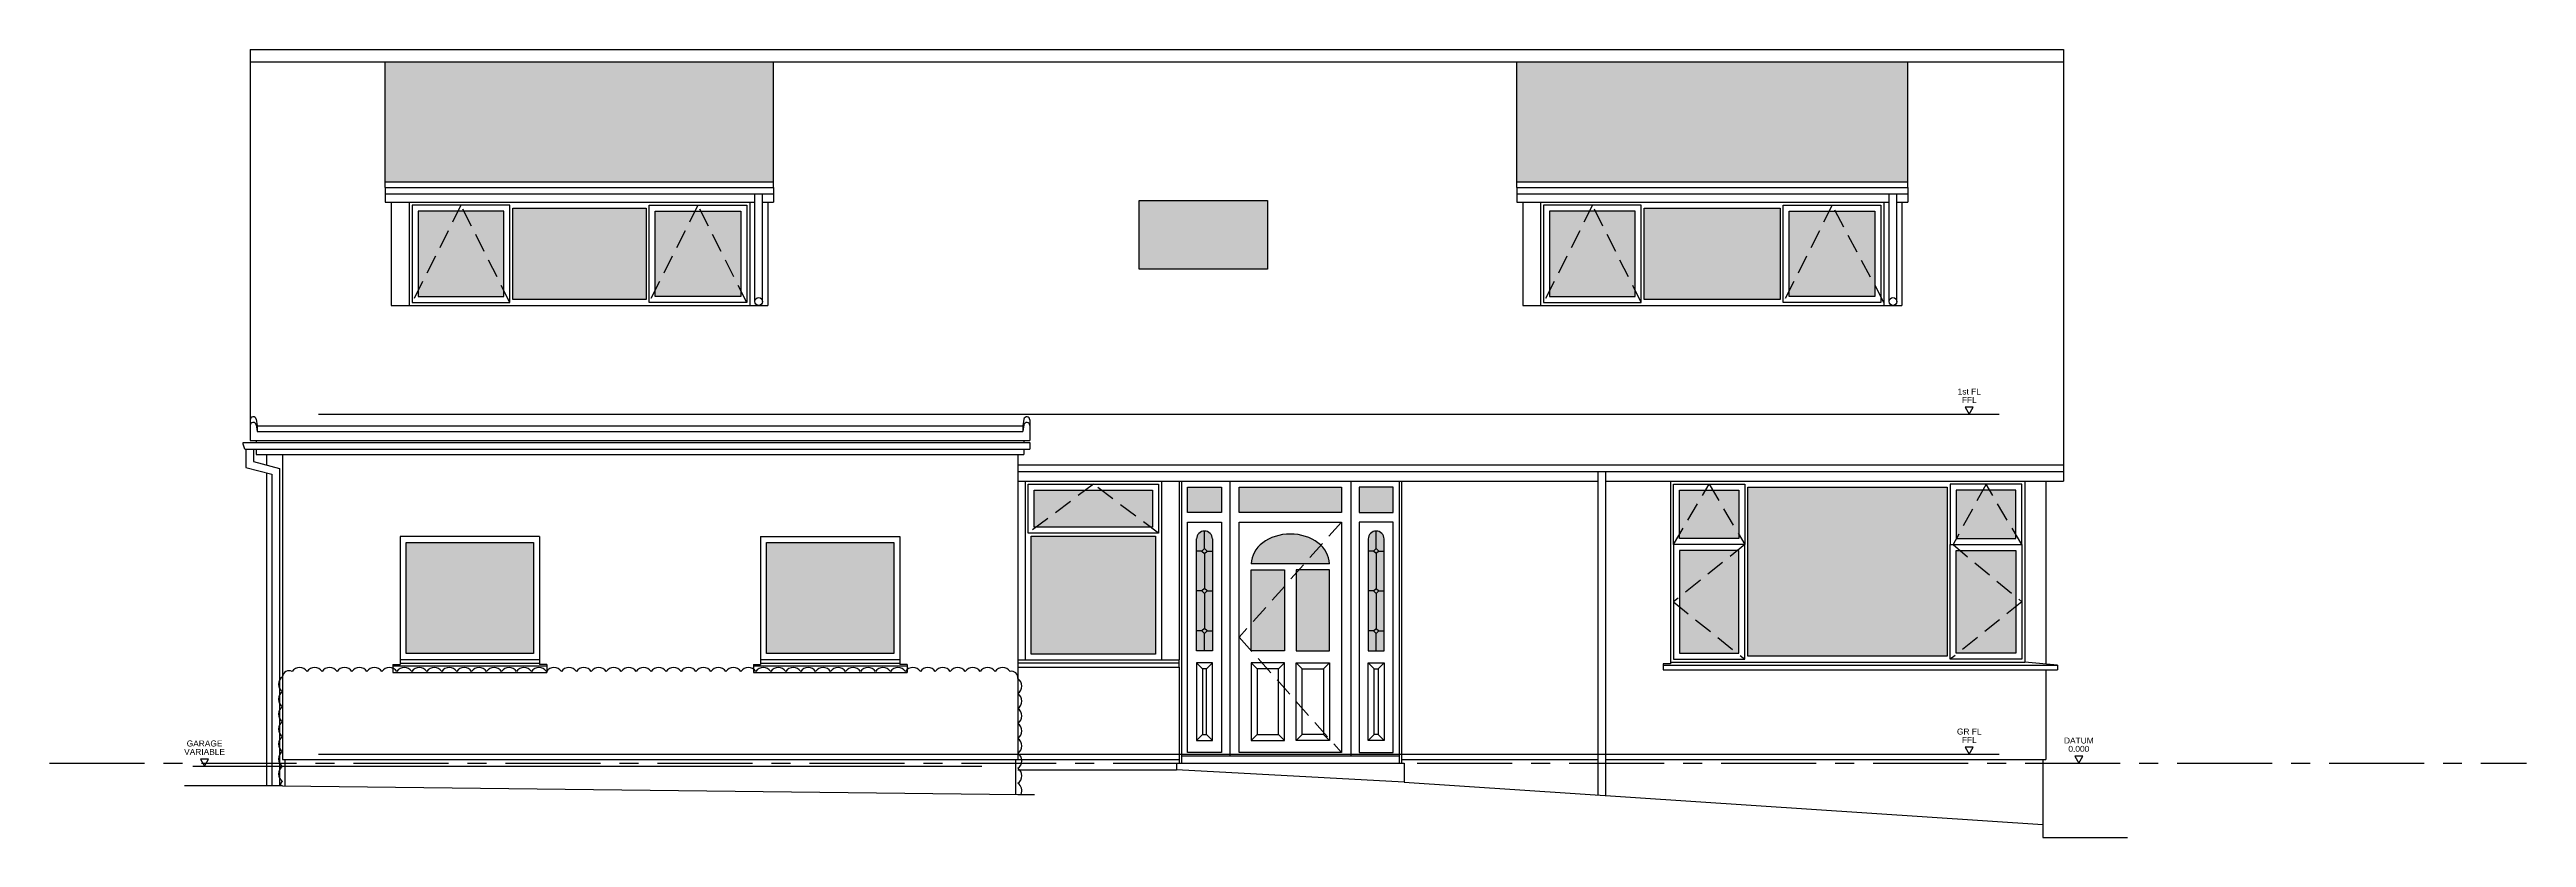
# Model space of a CAD drawing. Header units: millimetres. Extents: x 0 to 257100, y -5590 to 37493.
# Drawn here: x 158300 to 179000, y 13279 to 19866 of the extents above; entities that cross this region are included whole.
import ezdxf
from ezdxf.enums import TextEntityAlignment as Align

# ---------------------------------------------------------------- set-up
doc = ezdxf.new("R2010")
doc.units = ezdxf.units.MM
doc.header["$LTSCALE"] = 25
doc.header["$MEASUREMENT"] = 0
doc.linetypes.add('CENTER', pattern=[50.8, 31.75, -6.35, 6.35, -6.35])
doc.linetypes.add('DASHED2', pattern=[9.525, 6.35, -3.175])
for name, color, linetype in [('04 - Hatching', 252, 'Continuous'), ('08 - Levels', 8, 'CENTER'), ('20 - Existing Walls', 2, 'Continuous'), ('24 - Stair-Ramp', 1, 'Continuous'), ('31 - Windows', 1, 'Continuous'), ('32 - Doors', 1, 'Continuous'), ('43 - Floor Finish', 6, 'Continuous'), ('47 - Roof Finish', 70, 'Continuous'), ('52 -', 2, 'Continuous'), ('94 - Landscaping', 7, 'Continuous'), ('99 - Environment', 70, 'Continuous')]:
    doc.layers.add(name, color=color, linetype=linetype)
doc.layers.add('G-LVLS', color=1, linetype='Continuous', plot=False)
doc.styles.get("Standard").update_dxf_attribs({"font": 'arial.ttf'})

# ---------------------------------------------------------------- blocks, each defined once
blk = doc.blocks.new('LVL')
at = {"color": 0, "linetype": 'ByBlock'}
blk.add_lwpolyline([(-1.7, 3), (0, 0), (1.7, 3)], close=True, dxfattribs=at)
at = {"color": 0, "linetype": 'ByBlock', "lineweight": -2}
for tag, p in [('TEXT', (0, 9.5)), ('SPOTHEIGHT', (0, 6))]:
    blk.add_attdef(tag, text='', height=2.5, dxfattribs=at).set_placement(p, align=Align.MIDDLE_CENTER)

msp = doc.modelspace()

# ---------------------------------------------------------------- hatches: boundary and pattern name
at = {"layer": '04 - Hatching', "transparency": 33554687}
h = msp.add_hatch(dxfattribs=at)
h.set_pattern_fill('SPANISH', color=256, scale=99)
h.set_pattern_definition([(94.844, (162728.5097, 18770.2551), (118.8, -1425.6), [109.6878, -6924.6367]), (0, (162719.25, 18770.26), (118.8, 118.8), [33.0224, -85.7776]), (0, (162719.25, 18879.55), (118.8, 118.8), [42.285, -76.515]), (90, (162719.25, 18760.75), (-118.8, 118.8), [12.035, -106.765]), (90, (162761.53, 18760.75), (-118.8, 118.8), [11.88, -106.92]), (85.156, (162752.2697, 18770.2551), (118.8, 1425.6), [109.6878, -6924.6367]), (52.52382, (162752.8357, 18776.9333), (1544.4, 2019.6), [30.573, -4460.3183]), (18.435, (162771.437, 18801.196), (-118.8, 0), [29.886, -345.7925]), (341.565, (162799.79, 18810.647), (118.8, -1e-13), [30.054, -345.624]), (307.47618, (162709.5017, 18801.143), (-1544.4, 2019.6), [30.2865, -4460.6049]), (52.52382, (162761.532, 18772.631), (1544.4, 2019.6), [25.7778, -4465.1136]), (18.435, (162777.216, 18793.09), (-118.8, 0), [23.7947, -351.884]), (341.565, (162799.79, 18800.613), (118.8, -1e-13), [23.963, -351.716]), (307.47618, (162822.523, 18793.0354), (-1544.4, 2019.6), [25.5155, -4465.376])])
h.paths.add_polyline_path([(161105.5, 18760.8), (164351.5, 18760.8), (164351.5, 19763.3), (161105.5, 19763.3)])
h = msp.add_hatch(dxfattribs=at)
h.set_pattern_fill('SPANISH', color=256, scale=99)
h.set_pattern_definition([(94.844, (172196.0097, 18770.2551), (118.8, -1425.6), [109.6878, -6924.6367]), (0, (172186.75, 18770.26), (118.8, 118.8), [33.0224, -85.7776]), (0, (172186.75, 18879.55), (118.8, 118.8), [42.285, -76.515]), (90, (172186.75, 18760.75), (-118.8, 118.8), [12.035, -106.765]), (90, (172229.03, 18760.75), (-118.8, 118.8), [11.88, -106.92]), (85.156, (172219.7697, 18770.2551), (118.8, 1425.6), [109.6878, -6924.6367]), (52.52382, (172220.3357, 18776.9333), (1544.4, 2019.6), [30.573, -4460.3183]), (18.435, (172238.937, 18801.196), (-118.8, 0), [29.886, -345.7925]), (341.565, (172267.29, 18810.647), (118.8, -1e-13), [30.054, -345.624]), (307.47618, (172177.0017, 18801.143), (-1544.4, 2019.6), [30.2865, -4460.6049]), (52.52382, (172229.032, 18772.631), (1544.4, 2019.6), [25.7778, -4465.1136]), (18.435, (172244.716, 18793.09), (-118.8, 0), [23.7947, -351.884]), (341.565, (172267.29, 18800.613), (118.8, -1e-13), [23.963, -351.716]), (307.47618, (172290.023, 18793.0354), (-1544.4, 2019.6), [25.5155, -4465.376])])
h.paths.add_polyline_path([(170561.5, 18760.8), (173830.5, 18760.8), (173830.5, 19763.3), (170561.5, 19763.3)])
at = {"layer": '04 - Hatching', "transparency": 33554534}
h = msp.add_hatch(color=256, dxfattribs=at)
h.dxf.hatch_style = 1
h.paths.add_polyline_path([(163360.4, 17802), (164076.5, 17802), (164076.5, 18514), (163360.4, 18514)])
h.paths.add_polyline_path([(162171.7, 17777), (163285.4, 17777), (163285.4, 18539), (162171.7, 18539)])
h.paths.add_polyline_path([(161380.5, 17802), (162096.7, 17802), (162096.7, 18514), (161380.5, 18514)])
h = msp.add_hatch(color=256, dxfattribs=at)
h.dxf.hatch_style = 1
h.paths.add_polyline_path([(168477.5, 18603), (167407.5, 18603), (167407.5, 18029.2), (168477.5, 18029.2)])
h = msp.add_hatch(color=256, dxfattribs=at)
h.dxf.hatch_style = 1
h.paths.add_polyline_path([(172839.4, 17802), (173555.5, 17802), (173555.5, 18514), (172839.4, 18514)])
h.paths.add_polyline_path([(171627.7, 17777), (172764.4, 17777), (172764.4, 18539), (171627.7, 18539)])
h.paths.add_polyline_path([(170836.5, 17802), (171552.7, 17802), (171552.7, 18514), (170836.5, 18514)])
h = msp.add_hatch(color=256, dxfattribs=at)
h.dxf.hatch_style = 1
h.paths.add_polyline_path([(166529, 15873), (167518, 15873), (167518, 16182), (166529, 16182)])
h.paths.add_polyline_path([(166504, 14813), (167543, 14813), (167543, 15798), (166504, 15798)])
h = msp.add_hatch(color=256, dxfattribs=at)
h.dxf.hatch_style = 1
h.paths.add_polyline_path([(169245.3, 15995.2), (169528.5, 15995.2), (169528.5, 16207), (169245.3, 16207)])
h.paths.add_polyline_path([(168243, 15995.2), (169096, 15995.2), (169096, 16207), (168243, 16207)])
h.paths.add_polyline_path([(167810.5, 15995.2), (168093.8, 15995.2), (168093.8, 16207), (167810.5, 16207)])
edge = h.paths.add_edge_path()
edge.add_ellipse((168669.5, 15566), major_axis=(-326.5, 0), ratio=0.7656968, start_angle=180, end_angle=360)
edge.add_line((168343, 15566), (168996, 15566))
h.paths.add_polyline_path([(167973.3, 15673.9), (168018.8, 15673.9), (168018.8, 15774.4, 0.4142136), (167952.1, 15841), (167952.1, 15695.1)])
h.paths.add_polyline_path([(167885.5, 15673.9), (167930.9, 15673.9), (167952.1, 15695.1), (167952.1, 15841, 0.4142136), (167885.5, 15774.4)])
h.paths.add_polyline_path([(167930.9, 15673.9), (167885.5, 15673.9), (167885.5, 15339.8), (167930.9, 15339.8), (167952.1, 15361), (167952.1, 15652.7)])
h.paths.add_polyline_path([(168018.8, 15673.9), (167973.3, 15673.9), (167952.1, 15652.7), (167952.1, 15361), (167973.3, 15339.8), (168018.8, 15339.8)])
h.paths.add_polyline_path([(168018.8, 15339.8), (167973.3, 15339.8), (167952.1, 15318.5), (167952.1, 15026.8), (167973.3, 15005.6), (168018.8, 15005.6)])
h.paths.add_polyline_path([(167930.9, 15339.8), (167885.5, 15339.8), (167885.5, 15005.6), (167930.9, 15005.6), (167952.1, 15026.8), (167952.1, 15318.5)])
h.paths.add_polyline_path([(167930.9, 15005.6), (167885.5, 15005.6), (167885.5, 14838.5), (167952.1, 14838.5), (167952.1, 14984.4)])
h.paths.add_polyline_path([(167973.3, 15005.6), (167952.1, 14984.4), (167952.1, 14838.5), (168018.8, 14838.5), (168018.8, 15005.6)])
h.paths.add_polyline_path([(167952.1, 14984.4), (167973.3, 15005.6), (167952.1, 15026.8), (167930.9, 15005.6)])
h.paths.add_polyline_path([(167952.1, 15318.5), (167973.3, 15339.8), (167952.1, 15361), (167930.9, 15339.8)])
h.paths.add_polyline_path([(167952.1, 15652.7), (167973.3, 15673.9), (167952.1, 15695.1), (167930.9, 15673.9)])
h.paths.add_polyline_path([(168619.5, 15516), (168343, 15516), (168343, 14838.5), (168619.5, 14838.5)])
h.paths.add_polyline_path([(168996, 15516), (168719.5, 15516), (168719.5, 14838.5), (168996, 14838.5)])
h.paths.add_polyline_path([(169408.1, 15005.6), (169386.9, 14984.4), (169386.9, 14838.5), (169453.5, 14838.5), (169453.5, 15005.6)])
h.paths.add_polyline_path([(169365.7, 15005.6), (169386.9, 15026.8), (169386.9, 15318.5), (169365.7, 15339.8), (169320.3, 15339.8), (169320.3, 15005.6)])
h.paths.add_polyline_path([(169386.9, 14984.4), (169365.7, 15005.6), (169320.3, 15005.6), (169320.3, 14838.5), (169386.9, 14838.5)])
h.paths.add_polyline_path([(169386.9, 15026.8), (169408.1, 15005.6), (169453.5, 15005.6), (169453.5, 15339.8), (169408.1, 15339.8), (169386.9, 15318.5)])
h.paths.add_polyline_path([(169365.7, 15005.6), (169386.9, 14984.4), (169408.1, 15005.6), (169386.9, 15026.8)])
h.paths.add_polyline_path([(169408.1, 15673.9), (169386.9, 15652.7), (169386.9, 15361), (169408.1, 15339.8), (169453.5, 15339.8), (169453.5, 15673.9)])
h.paths.add_polyline_path([(169386.9, 15652.7), (169365.7, 15673.9), (169320.3, 15673.9), (169320.3, 15339.8), (169365.7, 15339.8), (169386.9, 15361)])
h.paths.add_polyline_path([(169365.7, 15339.8), (169386.9, 15318.5), (169408.1, 15339.8), (169386.9, 15361)])
h.paths.add_polyline_path([(169386.9, 15695.1), (169408.1, 15673.9), (169453.5, 15673.9), (169453.5, 15774.4, 0.4142136), (169386.9, 15841)])
h.paths.add_polyline_path([(169365.7, 15673.9), (169386.9, 15695.1), (169386.9, 15841, 0.4142136), (169320.3, 15774.4), (169320.3, 15673.9)])
h.paths.add_polyline_path([(169365.7, 15673.9), (169386.9, 15652.7), (169408.1, 15673.9), (169386.9, 15695.1)])
h = msp.add_hatch(color=256, dxfattribs=at)
h.dxf.hatch_style = 1
h.paths.add_polyline_path([(174732.5, 15677.7), (174235.1, 15677.7), (174235.1, 14819), (174732.5, 14819)])
h.paths.add_polyline_path([(174235.1, 15777.7), (174732.5, 15777.7), (174732.5, 16182), (174235.1, 16182)])
h.paths.add_polyline_path([(174160.1, 16207), (172492.9, 16207), (172492.9, 14794), (174160.1, 14794)])
h.paths.add_polyline_path([(171920.5, 15777.7), (172417.9, 15777.7), (172417.9, 16182), (171920.5, 16182)])
h.paths.add_polyline_path([(172417.9, 15677.7), (171920.5, 15677.7), (171920.5, 14819), (172417.9, 14819)])
h = msp.add_hatch(color=256, dxfattribs=at)
h.dxf.hatch_style = 1
h.paths.add_polyline_path([(162345, 15744), (161280, 15744), (161280, 14818), (162345, 14818)])
h.paths.add_polyline_path([(165356, 15744), (164292, 15744), (164292, 14818), (165356, 14818)])

# ---------------------------------------------------------------- linework, layer by layer
at = {"layer": '08 - Levels'}
msp.add_line((158300, 13900), (179000, 13900), dxfattribs=at)
at = {"layer": '20 - Existing Walls'}
for p, q in [((161155.5, 18589), (161155.5, 17727)), ((161305.5, 18589), (161305.5, 17727)), ((164151.5, 18589), (164151.5, 17727)), ((164301.5, 18589), (164301.5, 17727)), ((170611.5, 18589), (170611.5, 17727)), ((170761.5, 18589), (170761.5, 17727)), ((173630.5, 18589), (173630.5, 17727)), ((173780.5, 18589), (173780.5, 17727)), ((160247, 16480), (160247, 13931)), ((166392.5, 16480), (166392.5, 13931)), ((166454, 16257), (166454, 14763)), ((167593, 16257), (167593, 14763)), ((167740.5, 16257), (167740.5, 14763)), ((169598.5, 16257), (169598.5, 13900)), ((171845.5, 16257), (171845.5, 14732)), ((174982, 16257), (174982, 14728.7)), ((161230, 15794), (161230, 14725)), ((162395, 15794), (161230, 15794)), ((162395, 15794), (162395, 14725)), ((164242, 15794), (164242, 14725)), ((164242, 15794), (165406, 15794)), ((165406, 15794), (165406, 14725)), ((167740.5, 14703), (167740.5, 13900)), ((174982, 14682), (174982, 13931)), ((160247, 13931), (167740.5, 13931)), ((160267, 13931), (160267, 13712)), ((166372.5, 13931), (166372.5, 13640)), ((169598.5, 13931), (171239, 13931)), ((171304, 13931), (174982, 13931)), ((174957, 13931), (174957, 13279.4))]:
    msp.add_line(p, q, dxfattribs=at)
at = {"layer": '24 - Stair-Ramp'}
for p, q in [((167719.5, 13900), (167719.5, 13846)), ((167719.5, 13900), (169619.5, 13900)), ((169619.5, 13900), (169619.5, 13741))]:
    msp.add_line(p, q, dxfattribs=at)
at = {"layer": '31 - Windows', "linetype": 'DASHED2'}
for p, q in [((161738.6, 18564), (161330.5, 17752)), ((162146.7, 17752), (161738.6, 18564)), ((163718.4, 18564), (163310.4, 17752)), ((164126.5, 17752), (163718.4, 18564)), ((171194.6, 18564), (170786.5, 17752)), ((171602.7, 17752), (171194.6, 18564)), ((173197.4, 18564), (172789.4, 17752)), ((173630.5, 17752), (173197.4, 18564)), ((167023.5, 16232), (166479, 15823)), ((167568, 15823), (167023.5, 16232)), ((171870.5, 15727.7), (172169.2, 16232)), ((172169.2, 16232), (172467.9, 15727.7)), ((174483.8, 16232), (174207.7, 15727.7)), ((174782.5, 15727.7), (174483.8, 16232)), ((169096, 15916), (168243, 14953.5)), ((172467.9, 15727.7), (171870.5, 15248.3)), ((174207.7, 15727.7), (174782.5, 15248.3)), ((171870.5, 15248.3), (172467.9, 14769)), ((174782.5, 15248.3), (174185.1, 14769)), ((168243, 14953.5), (169096, 13991))]:
    msp.add_line(p, q, dxfattribs=at)
at = {"layer": '31 - Windows'}
for p, q in [((174807.5, 16257), (174807.5, 14744)), ((167885.5, 14838.5), (167885.5, 15774.4)), ((167952.1, 15695.1), (167952.1, 15841)), ((168018.8, 15774.4), (168018.8, 14838.5)), ((169320.3, 15774.4), (169320.3, 14838.5)), ((169386.9, 15695.1), (169386.9, 15841)), ((169453.5, 14838.5), (169453.5, 15774.4)), ((167930.9, 15673.9), (167885.5, 15673.9)), ((167952.1, 15652.7), (167952.1, 15361)), ((167973.3, 15673.9), (168018.8, 15673.9)), ((168996, 15566), (168343, 15566)), ((169365.7, 15673.9), (169320.3, 15673.9)), ((169386.9, 15652.7), (169386.9, 15361)), ((169408.1, 15673.9), (169453.5, 15673.9)), ((167930.9, 15339.8), (167885.5, 15339.8)), ((167952.1, 15318.5), (167952.1, 15026.8)), ((167973.3, 15339.8), (168018.8, 15339.8)), ((169365.7, 15339.8), (169320.3, 15339.8)), ((169386.9, 15318.5), (169386.9, 15026.8)), ((169408.1, 15339.8), (169453.5, 15339.8)), ((167930.9, 15005.6), (167885.5, 15005.6)), ((167952.1, 14838.5), (167952.1, 14984.4)), ((167973.3, 15005.6), (168018.8, 15005.6)), ((169365.7, 15005.6), (169320.3, 15005.6)), ((169386.9, 14838.5), (169386.9, 14984.4)), ((169408.1, 15005.6), (169453.5, 15005.6)), ((161170, 14725), (161170, 14658)), ((161170, 14725), (161230, 14725)), ((161170, 14713), (162455, 14713)), ((161230, 14768), (162395, 14768)), ((161230, 14737), (162395, 14737)), ((162455, 14725), (162395, 14725)), ((162455, 14725), (162455, 14658)), ((164182, 14725), (164182, 14658)), ((164182, 14725), (164242, 14725)), ((164182, 14713), (165466, 14713)), ((164242, 14768), (165406, 14768)), ((164242, 14737), (165406, 14737)), ((165466, 14725), (165406, 14725)), ((165466, 14725), (165466, 14658)), ((166392.5, 14763), (167740.5, 14763)), ((166392.5, 14739), (167740.5, 14739)), ((166392.5, 14703), (167740.5, 14703)), ((167740.5, 14703), (167740.5, 14763)), ((168018.8, 14838.5), (167885.5, 14838.5)), ((169320.3, 14838.5), (169453.5, 14838.5)), ((171785.5, 14732), (171785.5, 14682)), ((171845.5, 14732), (171785.5, 14732)), ((171785.5, 14720), (175082, 14720)), ((171845.5, 14744), (174807.5, 14744)), ((175082, 14720), (174807.5, 14744)), ((175082, 14720), (175082, 14682)), ((161170, 14658), (162455, 14658)), ((164182, 14658), (165466, 14658)), ((171785.5, 14682), (175082, 14682))]:
    msp.add_line(p, q, dxfattribs=at)
for points in [[(161330.5, 17752), (162146.7, 17752), (162146.7, 18564), (161330.5, 18564)], [(161380.5, 17802), (162096.7, 17802), (162096.7, 18514), (161380.5, 18514)], [(163285.4, 17777), (162171.7, 17777), (162171.7, 18539), (163285.4, 18539)], [(164126.5, 17752), (163310.4, 17752), (163310.4, 18564), (164126.5, 18564)], [(164076.5, 17802), (163360.4, 17802), (163360.4, 18514), (164076.5, 18514)], [(167407.5, 18603), (168477.5, 18603), (168477.5, 18029.2), (167407.5, 18029.2)], [(170786.5, 17752), (171602.7, 17752), (171602.7, 18564), (170786.5, 18564)], [(170836.5, 17802), (171552.7, 17802), (171552.7, 18514), (170836.5, 18514)], [(172764.4, 17777), (171627.7, 17777), (171627.7, 18539), (172764.4, 18539)], [(173605.5, 17752), (172789.4, 17752), (172789.4, 18564), (173605.5, 18564)], [(173555.5, 17802), (172839.4, 17802), (172839.4, 18514), (173555.5, 18514)], [(167568, 15823), (166479, 15823), (166479, 16232), (167568, 16232)], [(167518, 15873), (166529, 15873), (166529, 16182), (167518, 16182)], [(168093.8, 15995.2), (167810.5, 15995.2), (167810.5, 16207), (168093.8, 16207)], [(169096, 15995.2), (168243, 15995.2), (168243, 16207), (169096, 16207)], [(169245.3, 15995.2), (169528.5, 15995.2), (169528.5, 16207), (169245.3, 16207)], [(172467.9, 15727.7), (171870.5, 15727.7), (171870.5, 16232), (172467.9, 16232)], [(172417.9, 15777.7), (171920.5, 15777.7), (171920.5, 16182), (172417.9, 16182)], [(172492.9, 16207), (174160.1, 16207), (174160.1, 14794), (172492.9, 14794)], [(174185.1, 15727.7), (174782.5, 15727.7), (174782.5, 16232), (174185.1, 16232)], [(174235.1, 15777.7), (174732.5, 15777.7), (174732.5, 16182), (174235.1, 16182)], [(161280, 15744), (162345, 15744), (162345, 14818), (161280, 14818)], [(164292, 15744), (165356, 15744), (165356, 14818), (164292, 14818)], [(167543, 14813), (166504, 14813), (166504, 15798), (167543, 15798)], [(168093.8, 13991), (167810.5, 13991), (167810.5, 15916), (168093.8, 15916)], [(169245.3, 13991), (169528.5, 13991), (169528.5, 15916), (169245.3, 15916)], [(167952.1, 15652.7), (167973.3, 15673.9), (167952.1, 15695.1), (167930.9, 15673.9)], [(169386.9, 15652.7), (169365.7, 15673.9), (169386.9, 15695.1), (169408.1, 15673.9)], [(172467.9, 15727.7), (171870.5, 15727.7), (171870.5, 14769), (172467.9, 14769)], [(172417.9, 15677.7), (171920.5, 15677.7), (171920.5, 14819), (172417.9, 14819)], [(174185.1, 15727.7), (174782.5, 15727.7), (174782.5, 14769), (174185.1, 14769)], [(174235.1, 15677.7), (174732.5, 15677.7), (174732.5, 14819), (174235.1, 14819)], [(167952.1, 15318.5), (167973.3, 15339.8), (167952.1, 15361), (167930.9, 15339.8)], [(168343, 15516), (168619.5, 15516), (168619.5, 14838.5), (168343, 14838.5)], [(168996, 15516), (168719.5, 15516), (168719.5, 14838.5), (168996, 14838.5)], [(169386.9, 15318.5), (169365.7, 15339.8), (169386.9, 15361), (169408.1, 15339.8)], [(167952.1, 14984.4), (167973.3, 15005.6), (167952.1, 15026.8), (167930.9, 15005.6)], [(169386.9, 14984.4), (169365.7, 15005.6), (169386.9, 15026.8), (169408.1, 15005.6)]]:
    msp.add_lwpolyline(points, close=True, dxfattribs=at)
for centre in [(167952.1, 15774.4), (169386.9, 15774.4)]:
    msp.add_arc(centre, 66.6, 0, 180, dxfattribs=at)
msp.add_ellipse((168669.5, 15566), major_axis=(-326.5, 0), ratio=0.7656968, start_param=3.1415927, end_param=6.2831853, dxfattribs=at)
at = {"layer": '32 - Doors'}
for p, q in [((167760.5, 16257), (167760.5, 13900)), ((168163.8, 16257), (168163.8, 13961)), ((169175.3, 16257), (169175.3, 13961)), ((169578.5, 16257), (169578.5, 13900)), ((167885.5, 14738.5), (167935.5, 14688.5)), ((168018.8, 14738.5), (167968.8, 14688.5)), ((168343, 14738.5), (168393, 14688.5)), ((168619.5, 14738.5), (168569.5, 14688.5)), ((168719.5, 14738.5), (168769.5, 14688.5)), ((168996, 14738.5), (168946, 14688.5)), ((169320.3, 14738.5), (169370.3, 14688.5)), ((169453.5, 14738.5), (169403.5, 14688.5)), ((167935.5, 14141), (167885.5, 14091)), ((167968.8, 14141), (168018.8, 14091)), ((168393, 14141), (168343, 14091)), ((168569.5, 14141), (168619.5, 14091)), ((168769.5, 14141), (168719.5, 14091)), ((168946, 14141), (168996, 14091)), ((169370.3, 14141), (169320.3, 14091)), ((169403.5, 14141), (169453.5, 14091)), ((167760.5, 13961), (169578.5, 13961))]:
    msp.add_line(p, q, dxfattribs=at)
for points in [[(169096, 13991), (168243, 13991), (168243, 15916), (169096, 15916)], [(167885.5, 14091), (168018.8, 14091), (168018.8, 14738.5), (167885.5, 14738.5)], [(168343, 14091), (168619.5, 14091), (168619.5, 14738.5), (168343, 14738.5)], [(168996, 14091), (168719.5, 14091), (168719.5, 14738.5), (168996, 14738.5)], [(169453.5, 14091), (169320.3, 14091), (169320.3, 14738.5), (169453.5, 14738.5)], [(167935.5, 14141), (167968.8, 14141), (167968.8, 14688.5), (167935.5, 14688.5)], [(168393, 14141), (168569.5, 14141), (168569.5, 14688.5), (168393, 14688.5)], [(168946, 14141), (168769.5, 14141), (168769.5, 14688.5), (168946, 14688.5)], [(169403.5, 14141), (169370.3, 14141), (169370.3, 14688.5), (169403.5, 14688.5)]]:
    msp.add_lwpolyline(points, close=True, dxfattribs=at)
at = {"layer": '43 - Floor Finish'}
for p, q in [((160547, 16817), (174592.5, 16817)), ((159497, 13875), (166092, 13875)), ((160547, 13975), (174592.5, 13975))]:
    msp.add_line(p, q, dxfattribs=at)
at = {"layer": '47 - Roof Finish'}
for p, q in [((159977, 19866), (175132, 19866)), ((159977, 19866), (159977, 16599)), ((159977, 19763.3), (175132, 19763.3)), ((161105.5, 18714), (161105.5, 19763.3)), ((164351.5, 18714), (164351.5, 19763.3)), ((170561.5, 18714), (170561.5, 19763.3)), ((173830.5, 18714), (173830.5, 19763.3)), ((175132, 19866), (175132, 16394)), ((161105.5, 18760.8), (164351.5, 18760.8)), ((161105.5, 18659), (161105.5, 18589)), ((164351.5, 18659), (164351.5, 18589)), ((170561.5, 18760.8), (173830.5, 18760.8)), ((170561.5, 18659), (170561.5, 18589)), ((173830.5, 18659), (173830.5, 18589)), ((161105.5, 18589), (164194, 18589)), ((164259, 18589), (164351.5, 18589)), ((170561.5, 18589), (173673, 18589)), ((173738, 18589), (173830.5, 18589)), ((161155.5, 17727), (164301.5, 17727)), ((170611.5, 17727), (173780.5, 17727)), ((160026.6, 16775.3), (160036.2, 16721)), ((166442.9, 16775.3), (166433.3, 16721)), ((166492.5, 16771), (166492.5, 16599)), ((159977, 16599), (166492.5, 16599)), ((160026.6, 16728.3), (160036.2, 16674)), ((160027, 16599), (160027, 16581)), ((160036.2, 16721), (166433.3, 16721)), ((160036.2, 16721), (160036.2, 16674)), ((160036.2, 16674), (166433.3, 16674)), ((166442.9, 16728.3), (166433.3, 16674)), ((166433.3, 16721), (166433.3, 16674)), ((166442.5, 16599), (166442.5, 16581)), ((160027, 16526), (160027, 16480)), ((160027, 16480), (166442.5, 16480)), ((166442.5, 16526), (166442.5, 16480)), ((166392.5, 16257), (171239, 16257)), ((171304, 16257), (175132, 16257)), ((175132, 16339), (175132, 16257))]:
    msp.add_line(p, q, dxfattribs=at)
for centre, start, end in [((160002, 16771), 10, 180), ((166467.5, 16771), 0, 170), ((160002, 16724), 10, 180), ((166467.5, 16724), 0, 170)]:
    msp.add_arc(centre, 25, start, end, dxfattribs=at)
at = {"layer": '52 -'}
for p, q in [((161105.5, 18714), (161105.5, 18659)), ((161105.5, 18714), (164351.5, 18714)), ((161105.5, 18659), (164351.5, 18659)), ((164194, 17759.5), (164194, 18659)), ((164259, 17759.5), (164259, 18659)), ((164351.5, 18714), (164351.5, 18659)), ((170561.5, 18714), (170561.5, 18659)), ((170561.5, 18714), (173830.5, 18714)), ((170561.5, 18659), (173830.5, 18659)), ((173673, 17759.5), (173673, 18659)), ((173738, 17759.5), (173738, 18659)), ((173830.5, 18714), (173830.5, 18659)), ((159917, 16581), (166492.5, 16581)), ((159917, 16566), (159917, 16581)), ((159931.6, 16526), (159917, 16566)), ((166492.5, 16581), (166492.5, 16526)), ((159931.6, 16526), (166492.5, 16526)), ((159939.5, 16526), (159939.5, 16373.3)), ((159939.5, 16373.3), (160157, 16315)), ((160004.5, 16526), (160004.5, 16423.1)), ((160004.5, 16423.1), (160222, 16364.9)), ((160112, 16480), (160112, 16394.3)), ((160222, 16364.9), (160222, 13712)), ((166392.5, 16394), (175132, 16394)), ((175132, 16394), (175132, 16339)), ((160112, 16327), (160112, 13712)), ((160157, 16315), (160157, 13712)), ((166392.5, 16339), (175132, 16339)), ((171239, 16339), (171239, 13633.9)), ((171304, 16339), (171304, 13629.6))]:
    msp.add_line(p, q, dxfattribs=at)
for centre in [(164226.5, 17759.5), (173705.5, 17759.5)]:
    msp.add_circle(centre, 32.5, dxfattribs=at)
at = {"layer": '94 - Landscaping'}
for p, q in [((160247, 13712), (159427, 13712)), ((160247, 13712), (166392.5, 13640)), ((166392.5, 13846), (167719.5, 13846)), ((169619.5, 13741), (167719.5, 13846)), ((169619.5, 13741), (174957, 13388)), ((166392.5, 13640), (166532.5, 13640)), ((174957, 13279.4), (175667, 13279.4))]:
    msp.add_line(p, q, dxfattribs=at)
at = {"layer": '99 - Environment'}
msp.add_lwpolyline([(166418.9, 13640, 0.3547295), (166392.5, 13732.5, 0.5205671), (166392.5, 13857.5, 0.5205671), (166392.5, 13982.5, 0.5205671), (166392.5, 14107.5, 0.5205671), (166392.5, 14232.5, 0.5205671), (166392.5, 14357.5, 0.5205671), (166392.5, 14482.5, 0.5205671), (166392.5, 14607.5, 0.5205671), (166327.5, 14667.5, 0.5205671), (166202.5, 14667.5, 0.5205671), (166077.5, 14667.5, 0.5205671), (165952.5, 14667.5, 0.5205671), (165827.5, 14667.5, 0.5205671), (165702.5, 14667.5, 0.5205671), (165577.5, 14667.5, 0.5205671), (165452.5, 14667.5, 0.5205671), (165327.5, 14667.5, 0.5205671), (165202.5, 14667.5, 0.5205671), (165077.5, 14667.5, 0.5205671), (164952.5, 14667.5, 0.5205671), (164827.5, 14667.5, 0.5205671), (164702.5, 14667.5, 0.5205671), (164577.5, 14667.5, 0.5205671), (164452.5, 14667.5, 0.5205671), (164327.5, 14667.5, 0.5205671), (164202.5, 14667.5, 0.5205671), (164077.5, 14667.5, 0.5205671), (163952.5, 14667.5, 0.5205671), (163827.5, 14667.5, 0.5205671), (163702.5, 14667.5, 0.5205671), (163577.5, 14667.5, 0.5205671), (163452.5, 14667.5, 0.5205671), (163327.5, 14667.5, 0.5205671), (163202.5, 14667.5, 0.5205671), (163077.5, 14667.5, 0.5205671), (162952.5, 14667.5, 0.5205671), (162827.5, 14667.5, 0.5205671), (162702.5, 14667.5, 0.5205671), (162577.5, 14667.5, 0.5205671), (162452.5, 14667.5, 0.5205671), (162327.5, 14667.5, 0.5205671), (162202.5, 14667.5, 0.5205671), (162077.5, 14667.5, 0.5205671), (161952.5, 14667.5, 0.5205671), (161827.5, 14667.5, 0.5205671), (161702.5, 14667.5, 0.5205671), (161577.5, 14667.5, 0.5205671), (161452.5, 14667.5, 0.5205671), (161327.5, 14667.5, 0.5205671), (161202.5, 14667.5, 0.5205671), (161077.5, 14667.5, 0.5205671), (160952.5, 14667.5, 0.5205671), (160827.5, 14667.5, 0.5205671), (160702.5, 14667.5, 0.5205671), (160577.5, 14667.5, 0.5205671), (160452.5, 14667.5, 0.5205671), (160327.5, 14667.5, 0.5205671), (160247, 14623, 0.5205671), (160247, 14498, 0.5205671), (160247, 14373, 0.5205671), (160247, 14248, 0.5205671), (160247, 14123, 0.5205671), (160247, 13998, 0.5205671), (160247, 13873, 0.5205671), (160247, 13748, 0.2555948), (160229.2, 13712)], format="xyb", dxfattribs=at)

# ---------------------------------------------------------------- block references
at = {"layer": 'G-LVLS', "xscale": 20, "yscale": 20, "zscale": 20}
for p, values in [((174343.4, 16817), {'TEXT': '1st FL', 'SPOTHEIGHT': 'FFL'}), ((159595.7, 13875), {'TEXT': 'GARAGE', 'SPOTHEIGHT': 'VARIABLE'}), ((174343.4, 13975), {'TEXT': 'GR FL', 'SPOTHEIGHT': 'FFL'}), ((175259.1, 13900), {'TEXT': 'DATUM', 'SPOTHEIGHT': '0.000'})]:
    msp.add_blockref('LVL', p, dxfattribs=at).add_auto_attribs(values)

doc.saveas('drawing.dxf')
